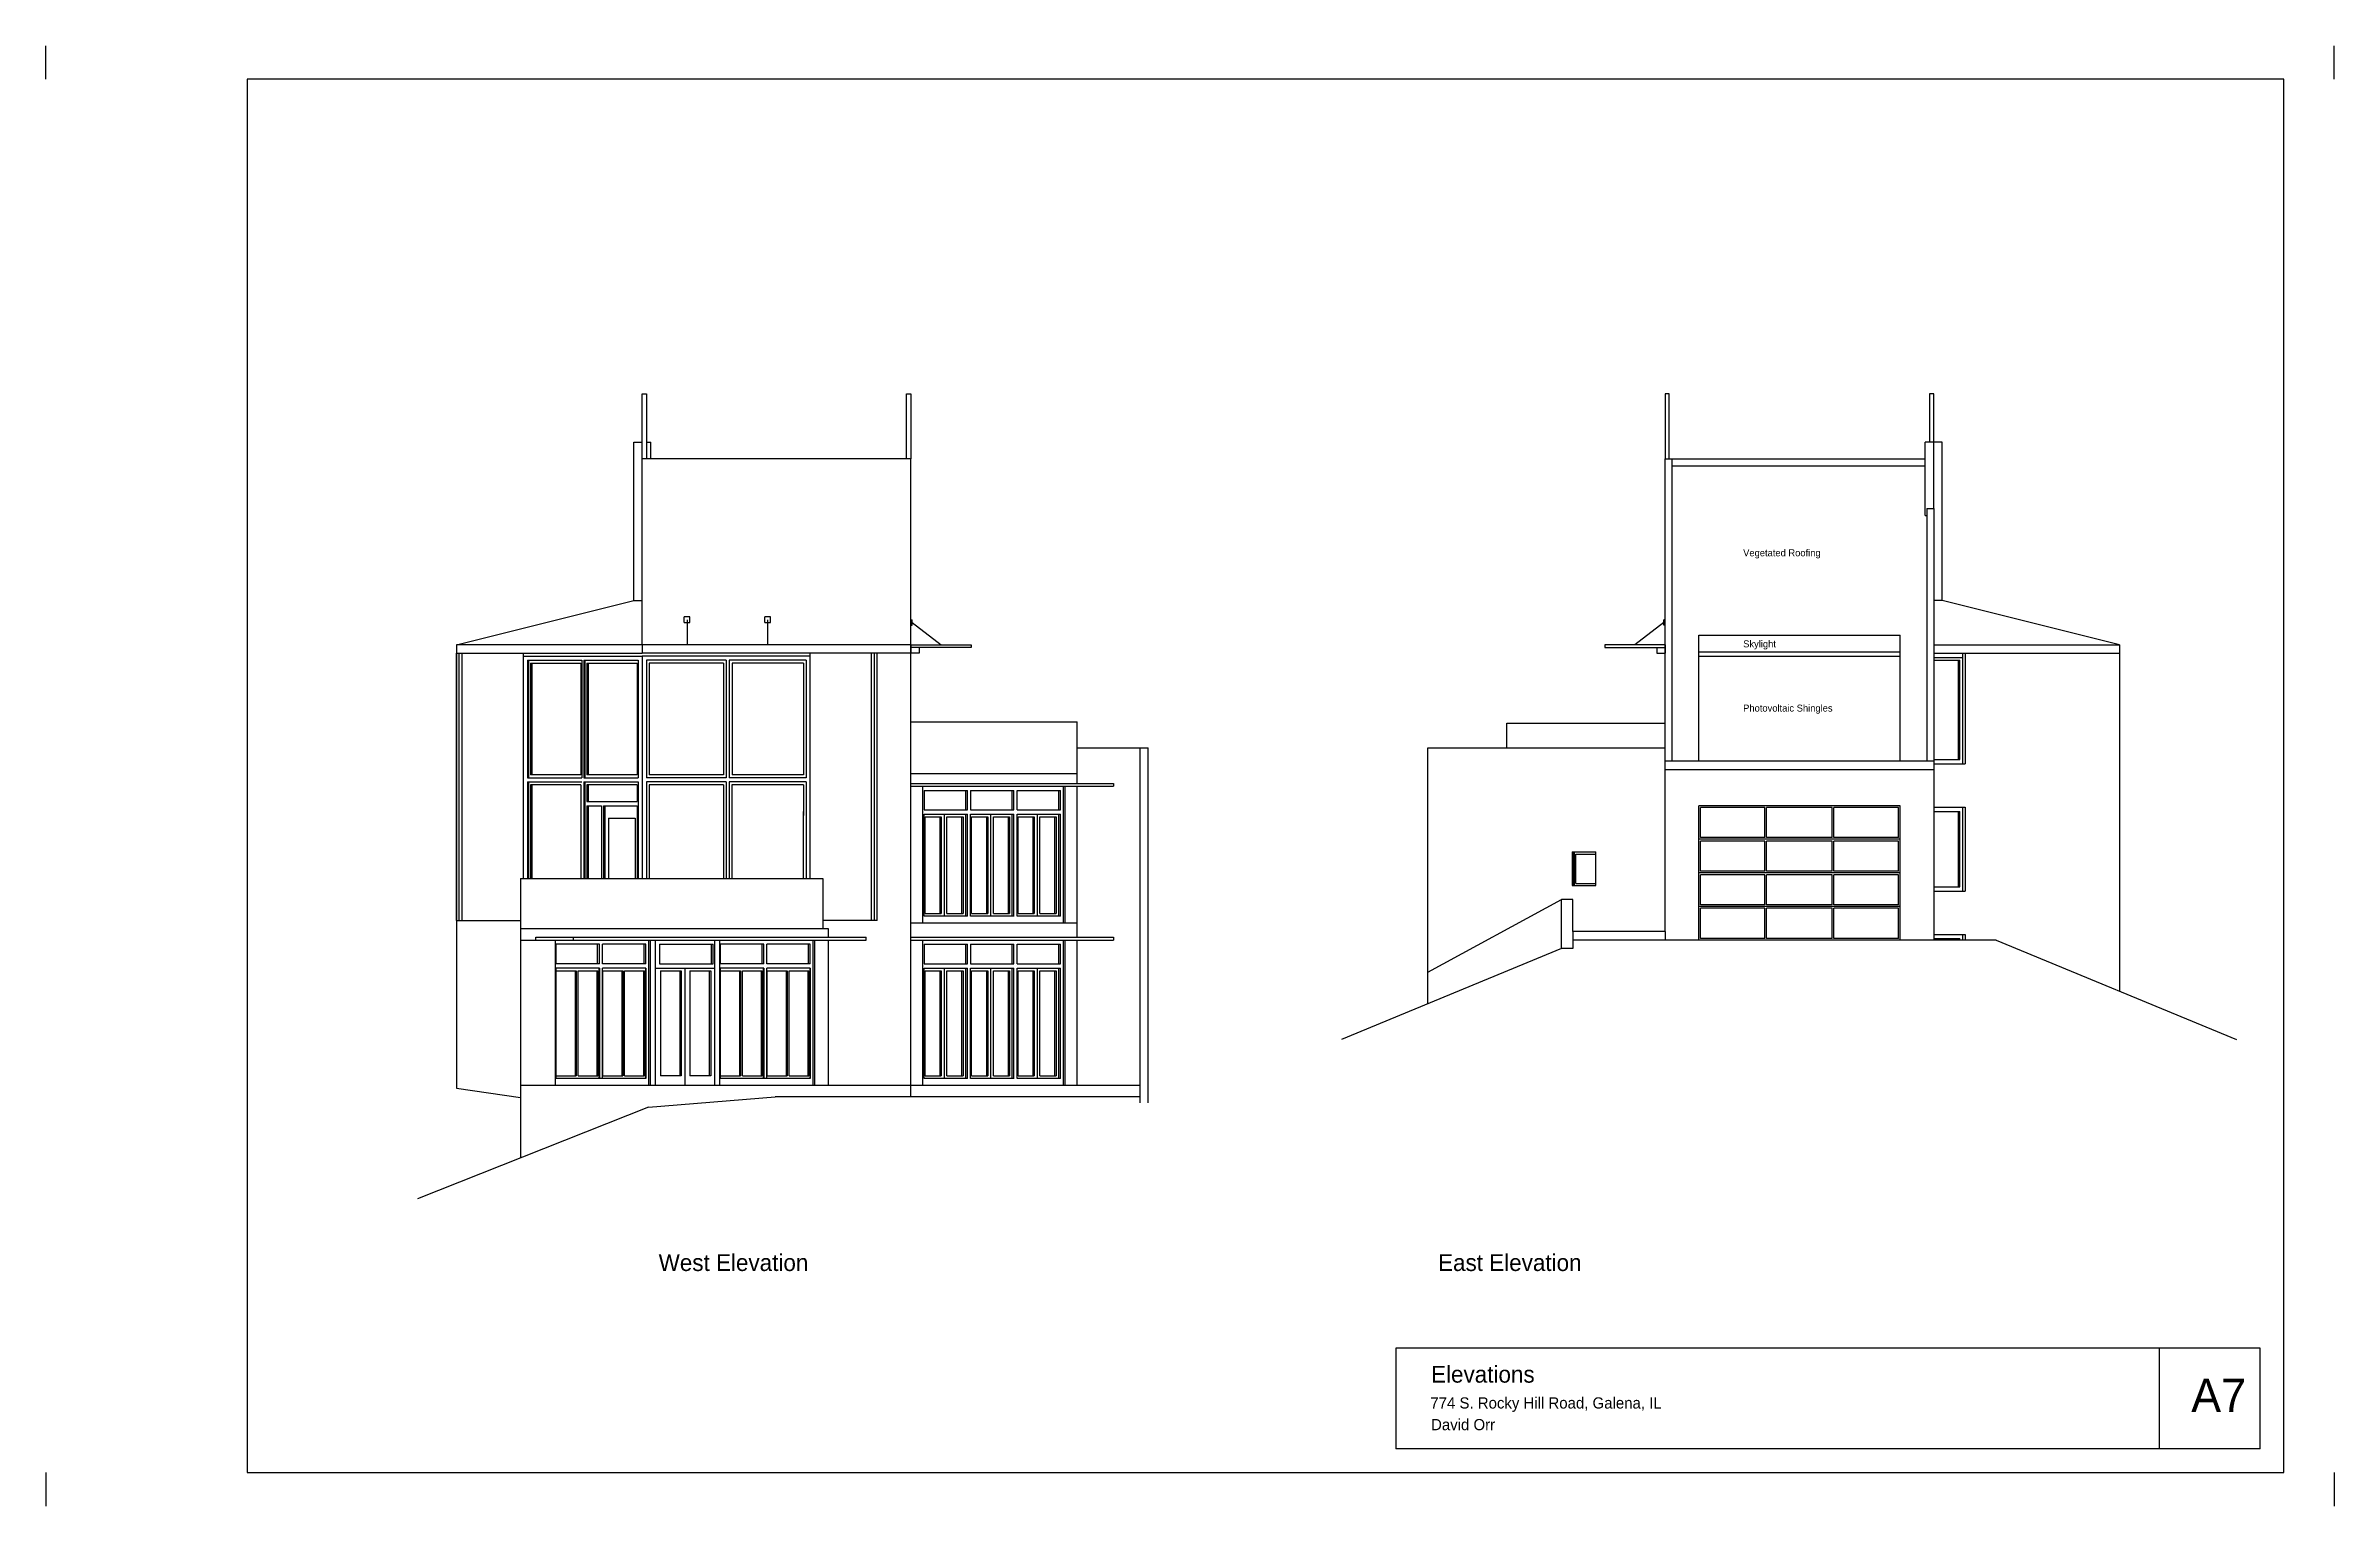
# Model space of a CAD drawing. Header units: inches. Extents: x -9330 to -3694, y -1744 to 4421.
# Drawn here: x -9330 to -7694, y 3377 to 4421 of the extents above; entities that cross this region are included whole.
import ezdxf

# ---------------------------------------------------------------- set-up
doc = ezdxf.new("R2010")
doc.units = ezdxf.units.IN
doc.header["$LTSCALE"] = 64
doc.header["$MEASUREMENT"] = 0
doc.layers.get('0').update_dxf_attribs({"color": 253})
for name, color, linetype in [('A-Elev-North', 7, 'Continuous'), ('A-Elev-South', 7, 'Continuous'), ('A-glazing', 252, 'Continuous'), ('A-walls', 7, 'Continuous'), ('border', 7, 'Continuous'), ('construction', 172, 'Continuous'), ('dimensions', 252, 'Continuous'), ('L-construction', 7, 'Continuous')]:
    doc.layers.add(name, color=color, linetype=linetype)

msp = doc.modelspace()

# ---------------------------------------------------------------- texts
at = {"layer": 'construction', "color": 7}
for s, height, p in [('West Elevation', 12, (-8891.9, 3544.7, -15993.3)), ('East Elevation', 12, (-8334.7, 3544.7, -15993.3)), ('Elevations', 12, (-8339.7, 3464.9, -15993.3)), ('774 S. Rocky Hill Road, Galena, IL', 8, (-8340.2, 3446.4, -15993.3)), ('A7', 24, (-7796.3, 3443.8, -15993.3)), ('David Orr', 8, (-8339.7, 3430.9, -15993.3))]:
    msp.add_text(s, height=height, dxfattribs=at).set_placement(p)
at = {"layer": 'dimensions', "color": 253}
for s, p in [('Vegetated Roofing', (-8116.6, 4055.6, -5147.6)), ('Skylight', (-8116.6, 3990.5, -5147.6)), ('Photovoltaic Shingles', (-8116.6, 3944.6, -5147.6))]:
    msp.add_text(s, height=5, dxfattribs=at).set_placement(p)

# ---------------------------------------------------------------- linework, layer by layer
for p, q in [((-7747, 3489.5), (-8364.8, 3489.5)), ((-8364.8, 3489.5), (-8364.8, 3417.5)), ((-7819, 3417.5), (-7819, 3489.5)), ((-7747, 3417.5), (-7747, 3489.5)), ((-7747, 3417.5), (-8364.8, 3417.5))]:
    msp.add_line(p, q)
at = {"layer": 'A-Elev-North', "color": 252}
for p, q in [((-8903.6, 4125.3, -29991.4), (-8903.6, 4171.8, -29991.4)), ((-8900.6, 4171.8, -29991.4), (-8900.6, 4125.3, -29991.4)), ((-8714.6, 4125.3, -10284.3), (-8714.6, 4171.8, -10284.3)), ((-8711.6, 4171.8, -10284.3), (-8711.6, 4125.3, -10284.3)), ((-8172.4, 4171.8, 21810.2), (-8172.4, 4125.3, 21810.2)), ((-8169.4, 4125.3, 21810.2), (-8169.4, 4171.8, 21810.2)), ((-7983.4, 4171.8, 2103.2), (-7983.4, 4137.3, 2103.2)), ((-7980.4, 4125.3, 2103.2), (-7980.4, 4171.8, 2103.2)), ((-9036.4, 3986.3, -20331.6), (-8903.6, 3986.3, -20331.6)), ((-8988.5, 3825.3, -9485.9), (-8988.5, 3986.3, -3569.8)), ((-8898.7, 3979.3, -28373.5), (-8898.7, 3899.3, -39159.9)), ((-8845.6, 3979.3, -21212.5), (-8898.7, 3979.3, -28373.5)), ((-8845.6, 3979.3, -44786.9), (-8845.6, 3899.3, -55573.3)), ((-8839.4, 3979.3, -20593.3), (-8839.4, 3899.3, -31379.7)), ((-8788.4, 3979.3, -13504), (-8839.4, 3979.3, -20380.3)), ((-8788.4, 3979.3, -13717), (-8788.4, 3899.3, -24503.4)), ((-8739.7, 3795.3, -9640.5), (-8739.7, 3986.3, -9640.5)), ((-8737.7, 3795.3, -9640.5), (-8737.7, 3986.3, -9640.5)), ((-8592.8, 3893.3, 43650.7), (-8592.8, 3918.8, 62657.4)), ((-8898.7, 3892.3, -40103.7), (-8898.7, 3825.3, -49137.3)), ((-8788.4, 3892.3, -25447.2), (-8788.4, 3870.3, -28412.1)), ((-8703.1, 3793.3, -20727.7), (-8703.1, 3891.3, 52317.7)), ((-8602.5, 3793.3, -20727.7), (-8602.5, 3891.3, 52317.7)), ((-8601.3, 3793.3, -20727.7), (-8601.3, 3891.3, 52317.7)), ((-8592.8, 3783.3, -38339), (-8592.8, 3891.3, 42160)), ((-8990.7, 3825.3, -9485.8), (-8990.7, 3625.4, 4961.7)), ((-8703.1, 3677.3, -85676.5), (-8703.1, 3781.3, -8159)), ((-8602.5, 3677.3, -85676.5), (-8602.5, 3781.3, -8158.9)), ((-8601.3, 3677.3, -85676.5), (-8601.3, 3781.3, -8158.9)), ((-8592.8, 3677.3, -103084), (-8592.8, 3781.3, -25566.5))]:
    msp.add_line(p, q, dxfattribs=at)
at = {"layer": 'A-Elev-North', "color": 254}
for p, q in [((-8172.4, 4125.3, 21810.2), (-7986.4, 4125.3, 14717.6)), ((-8843.6, 3981.3, -20790.7), (-8843.6, 3897.3, -23935.9)), ((-8843.6, 3894.3, -24048.3), (-8843.6, 3825.3, -26631.9))]:
    msp.add_line(p, q, dxfattribs=at)
at = {"layer": 'A-Elev-North', "color": 251}
for p, q in [((-8167.4, 4120.3, 21619.5), (-7986.4, 4120.3, 14717.6)), ((-9034.4, 3795.3, -19629.5), (-9034.4, 3986.3, 257.4)), ((-9032.4, 3795.3, -19629.5), (-9032.4, 3986.3, 257.4)), ((-8985.6, 3981.3, -3549.4), (-8985.6, 3897.3, -6694.7)), ((-8985.6, 3981.3, -4018.6), (-8946.8, 3981.3, -4018.6)), ((-8984.9, 3981.3, -3549.4), (-8984.9, 3897.3, -6694.6)), ((-8983.5, 3979.3, -3622.4), (-8983.5, 3899.3, -34150.8)), ((-8983.5, 3979.3, -3622.5), (-8947.5, 3979.3, -3622.5)), ((-8982.5, 3979.3, -3622.4), (-8982.5, 3899.3, -34150.8)), ((-8947.5, 3979.3, -3527.1), (-8947.5, 3899.3, -34055.5)), ((-8946.8, 3981.3, -3549.4), (-8946.8, 3897.3, -6694.7)), ((-8945.4, 3981.3, -3644.7), (-8945.4, 3897.3, -6790)), ((-8945.4, 3981.3, -4018.6), (-8906.5, 3981.3, -4018.6)), ((-8944.7, 3981.3, -3644.7), (-8944.7, 3897.3, -6789.9)), ((-8943.2, 3979.3, -3717.7), (-8943.2, 3899.3, -34246.1)), ((-8943.2, 3979.3, -3622.5), (-8907.3, 3979.3, -3622.5)), ((-8942.2, 3979.3, -3717.7), (-8942.2, 3899.3, -34246.1)), ((-8907.3, 3979.3, -3717.1), (-8907.3, 3899.3, -34245.5)), ((-8906.5, 3981.3, -3644.7), (-8906.5, 3897.3, -6789.9)), ((-8985.6, 3897.3, -6789.9), (-8946.8, 3897.3, -6789.9)), ((-8985.6, 3894.3, -6807), (-8985.6, 3825.3, -9390.6)), ((-8985.6, 3894.3, 1359.8), (-8946.8, 3894.3, 1359.8)), ((-8984.9, 3894.3, -6807), (-8984.9, 3825.3, -9390.5)), ((-8947.5, 3899.3, -31731.7), (-8983.5, 3899.3, -31731.7)), ((-8945.4, 3897.3, -6789.9), (-8906.5, 3897.3, -6789.9)), ((-8945.4, 3894.3, -6902.3), (-8945.4, 3825.3, -9485.9)), ((-8945.4, 3894.3, 1359.8), (-8906.5, 3894.3, 1359.8)), ((-8944.7, 3894.3, -6902.2), (-8944.7, 3825.3, -9485.8)), ((-8907.3, 3899.3, -31731.7), (-8943.2, 3899.3, -31731.7)), ((-8906.5, 3894.3, -6902.3), (-8906.5, 3825.3, -9485.9)), ((-8947.5, 3892.3, -40103.7), (-8983.5, 3892.3, -40103.7)), ((-8983.5, 3892.3, -6786.3), (-8983.5, 3825.3, -9295.8)), ((-8982.5, 3892.3, -6786.3), (-8982.5, 3825.3, -9295.8)), ((-8947.5, 3892.3, -6785.8), (-8947.5, 3825.3, -9295.3)), ((-8943.2, 3892.3, -42730.4), (-8943.2, 3880.3, -7575.6)), ((-8907.3, 3892.3, -40103.7), (-8943.2, 3892.3, -40103.7)), ((-8943.2, 3880.3, 1359.8), (-8907.3, 3880.3, 1359.8)), ((-8942.2, 3892.3, -42730.4), (-8942.2, 3880.3, -7575.6)), ((-8907.3, 3892.3, -42729.9), (-8907.3, 3880.3, -7575)), ((-8672.3, 3874.3, 58012.8), (-8672.3, 3888.3, 61322.5)), ((-8639.1, 3874.3, 9327), (-8639.1, 3888.3, 12636.7)), ((-8605.9, 3874.3, 24660.5), (-8605.9, 3888.3, 27970.2)), ((-8943.2, 3877.3, -7688), (-8932.7, 3877.3, -7688)), ((-8943.2, 3877.3, -7688), (-8943.2, 3825.3, -9485.8)), ((-8942.2, 3877.3, -7688), (-8942.2, 3825.3, -9485.8)), ((-8932.7, 3877.3, -7688), (-8932.7, 3825.3, -9485.8)), ((-8931.3, 3877.3, -16639.9), (-8931.3, 3825.3, -18437.8)), ((-8931.3, 3877.3, -7687.4), (-8907.3, 3877.3, -7687.4)), ((-8930.3, 3877.3, -25480.1), (-8930.3, 3825.3, -27278)), ((-8927.8, 3868.3, -16527.6), (-8908.8, 3868.3, -16527.6)), ((-8927.8, 3868.3, -25667.4), (-8927.8, 3825.3, -27278)), ((-8908.8, 3868.3, -16527.6), (-8908.8, 3825.3, -18138.2)), ((-8907.3, 3877.3, -7687.4), (-8907.3, 3825.3, -9485.3)), ((-8672.3, 3798.3, 115132.4), (-8672.3, 3871.3, 129336.1)), ((-8639.1, 3798.3, 66446.6), (-8639.1, 3871.3, 80650.3)), ((-8605.8, 3798.3, 66446.6), (-8605.8, 3871.3, 80650.3)), ((-8935.5, 3764.3, -17592.5), (-8935.5, 3778.3, -14282.8)), ((-8902.2, 3764.3, 33550.3), (-8902.2, 3778.3, 36859.9)), ((-8854.1, 3764.3, -17643.2), (-8854.1, 3778.3, -14333.6)), ((-8818, 3764.3, -21715.3), (-8818, 3778.3, -18405.7)), ((-8784.7, 3764.3, 29427.5), (-8784.7, 3778.3, 32737.1)), ((-8672.3, 3764.3, -2463.8), (-8672.3, 3778.3, 845.9)), ((-8639.1, 3764.3, -51149.6), (-8639.1, 3778.3, -47839.9)), ((-8605.9, 3764.3, -35816.1), (-8605.9, 3778.3, -32506.5)), ((-8672.3, 3682.3, 50183.6), (-8672.3, 3761.3, 68859.4)), ((-8639.1, 3682.3, 1497.8), (-8639.1, 3761.3, 20173.6)), ((-8605.8, 3682.3, 1497.8), (-8605.8, 3761.3, 20173.6))]:
    msp.add_line(p, q, dxfattribs=at)
at = {"layer": 'A-Elev-North', "color": 253}
for p, q in [((-9036.4, 3795.3, -19629.5), (-9036.4, 3986.3, 257.4)), ((-8711.6, 3986.3, -31649.4), (-8903.6, 3986.3, -20331.6)), ((-8843.6, 3981.3, -21229.4), (-8900.7, 3981.3, -28529.5)), ((-8900.7, 3981.3, -3644.7), (-8900.7, 3897.3, -6789.9)), ((-8841.5, 3981.3, -20498), (-8841.5, 3897.3, -23643.2)), ((-8786.4, 3981.3, -13916.5), (-8841.5, 3981.3, -20967.2)), ((-8786.4, 3981.3, -13447.3), (-8786.4, 3897.3, -16592.6)), ((-8783.6, 3825.3, -19383.8), (-8783.6, 3986.3, -13467.7)), ((-8735.7, 3795.3, -9640.5), (-8735.7, 3986.3, -9640.5)), ((-8843.6, 3897.3, -24303.2), (-8900.7, 3897.3, -32000.2)), ((-8843.6, 3894.3, -24415.5), (-8900.7, 3894.3, -32112.6)), ((-8900.7, 3894.3, -6902.3), (-8900.7, 3825.3, -9485.9)), ((-8845.6, 3899.3, -24570.7), (-8898.7, 3899.3, -31731.7)), ((-8786.4, 3897.3, -16592.6), (-8841.5, 3897.3, -24026.7)), ((-8786.4, 3894.3, -16704.9), (-8841.5, 3894.3, -24139)), ((-8841.5, 3894.3, -23755.6), (-8841.5, 3825.3, -26339.1)), ((-8788.4, 3899.3, -16862.2), (-8839.4, 3899.3, -23738.6)), ((-8786.4, 3894.3, -16704.9), (-8786.4, 3825.3, -19288.5)), ((-8845.6, 3892.3, -24685.3), (-8898.7, 3892.3, -31848.3)), ((-8845.6, 3892.3, -23776.2), (-8845.6, 3825.3, -26285.7)), ((-8788.4, 3892.3, -16974.6), (-8839.5, 3892.3, -23869.3)), ((-8839.5, 3892.3, -23559.9), (-8839.5, 3825.3, -26069.5)), ((-8788.6, 3873.3, -17395.9), (-8788.6, 3825.3, -19193.7))]:
    msp.add_line(p, q, dxfattribs=at)
at = {"layer": 'A-Elev-North', "color": 7}
for p, q in [((-8711.6, 3937.3, -1876.6), (-8592.8, 3937.3, 452.9)), ((-8592.8, 3918.8, -66634.1), (-8592.8, 3937.3, -20137.4)), ((-8592.8, 3918.8, -36414.1), (-8541.9, 3918.8, -2045.2))]:
    msp.add_line(p, q, dxfattribs=at)
at = {"layer": 'A-Elev-South', "color": 252}
for p, q in [((-8909.6, 4024, -171469.4), (-8909.6, 4137.3, 11288.3)), ((-8909.6, 4137.3, 11288.3), (-8903.6, 4137.3, 11288.3)), ((-8900.6, 4137.3, 11288.3), (-8897.6, 4137.3, 11288.3)), ((-8897.6, 4125.3, -29762.8), (-8897.6, 4137.3, -10403.1)), ((-8167.4, 3909.3, -6676.9), (-8167.4, 4125.3, 21810.2)), ((-7974.4, 4137.3, 43382.8), (-7986.4, 4137.3, 43382.8)), ((-7986.4, 4084.8, -63007.2), (-7986.4, 4137.3, 21691.4)), ((-7980.4, 4089.8, -46610.5), (-7980.4, 4137.3, 18875.6)), ((-7974.4, 4024, -4233.7), (-7974.4, 4137.3, 21691.4)), ((-7985.4, 4089.8, 1354.9), (-7985.4, 3909.3, -2449.6)), ((-9036.5, 3992.3, -16543.9), (-8909.6, 4024, -16543.9)), ((-8873.6, 4008.3, -12397.3), (-8873.6, 4012.3, -12397.3)), ((-8869.6, 4012.3, -12397.3), (-8873.6, 4012.3, -12397.3)), ((-8873.6, 4008.3, -12397.3), (-8869.6, 4008.3, -12397.3)), ((-8869.6, 4008.3, -12397.3), (-8869.6, 4012.3, -12397.3)), ((-8812, 4012.3, -16958.5), (-8816, 4012.3, -16958.5)), ((-8816, 4008.3, -16958.5), (-8816, 4012.3, -16958.5)), ((-8816, 4008.3, -16958.5), (-8812, 4008.3, -16958.5)), ((-8812, 4008.3, -16958.5), (-8812, 4012.3, -16958.5)), ((-8711.6, 4010.3, -0.1), (-8710.6, 4010.3, -0.1)), ((-8710.6, 4006.3, -0.1), (-8710.6, 4010.3, 0)), ((-8710.6, 4008.3, -0.1), (-8690, 3992.3, 0)), ((-8173.4, 4008.3, -0.1), (-8194, 3992.3, 0)), ((-8173.4, 4006.3, -0.1), (-8173.4, 4010.3, 0)), ((-8172.4, 4010.3, -0.1), (-8173.4, 4010.3, -0.1)), ((-7847.5, 3992.3, -16543.9), (-7974.4, 4024, -16543.9)), ((-8711.6, 3992.3, -16543.9), (-9036.5, 3992.3, -16543.9)), ((-9036.5, 3992.3, -16543.9), (-9036.5, 3675.3, -16543.9)), ((-8711.6, 4006.3, -0.1), (-8710.6, 4006.3, -0.1)), ((-8711.6, 3992.3, 0), (-8711.6, 3986.3, 0)), ((-8711.6, 3992.3, 0), (-8668.4, 3992.3, 0)), ((-8668.4, 3992.3, 0), (-8668.4, 3990.3, 0)), ((-8215.5, 3992.3, 0), (-8215.5, 3990.3, 0)), ((-8172.4, 3992.3, 0), (-8215.5, 3992.3, 0)), ((-8172.4, 4006.3, -0.1), (-8173.4, 4006.3, -0.1)), ((-8172.4, 3992.3, 0), (-8172.4, 3986.3, 0)), ((-7980.4, 3992.3, -16543.9), (-7847.5, 3992.3, -16543.9)), ((-7847.5, 3992.3, -16543.9), (-7847.5, 3744.7, -16543.9)), ((-8705.6, 3990.3, 0), (-8711.6, 3990.3, 0)), ((-8705.6, 3986.3, 0), (-8711.6, 3986.3, 0)), ((-8705.6, 3990.3, 0), (-8705.6, 3986.3, 0)), ((-8668.4, 3990.3, 0), (-8705.6, 3990.3, 0)), ((-8215.5, 3990.3, 0), (-8178.4, 3990.3, 0)), ((-8178.4, 3990.3, 0), (-8178.4, 3986.3, 0)), ((-8178.4, 3990.3, 0), (-8172.4, 3990.3, 0)), ((-8178.4, 3986.3, 0), (-8172.4, 3986.3, 0)), ((-8148.4, 3987.3, -5147.6), (-8004.4, 3987.3, -5147.6)), ((-8148.4, 3984.3, -5147.6), (-8004.4, 3984.3, -5147.6)), ((-7980.4, 3986.3, -16399.5), (-7847.5, 3986.3, -16399.5)), ((-7980.4, 3983.3, -16310.7), (-7959.5, 3983.3, -16310.7)), ((-7980.4, 3981.3, -16378.6), (-7961.6, 3981.3, -12822)), ((-7962.6, 3910.3, -7839.7), (-7962.6, 3981.3, -7699.4)), ((-7961.6, 3910.3, -7839.7), (-7961.6, 3981.3, -7699.4)), ((-7959.5, 3907.3, -11429.2), (-7959.5, 3986.3, -15268)), ((-7957.8, 3986.3, -16399.5), (-7957.8, 3907.3, -15009.5)), ((-8285.6, 3936.3, -2045.3), (-8172.4, 3936.3, -7491)), ((-8285.6, 3918.8, 3102.3), (-8285.6, 3936.3, -2045.3)), ((-8342.1, 3918.8, -2045.2), (-8172.4, 3918.8, -2045.2)), ((-8342.1, 3735.6, -5162.1), (-8342.1, 3918.8, -2045.2)), ((-7980.4, 3910.3, -16543.9), (-7961.6, 3910.3, -12987.3)), ((-8172.4, 3903.3, -19135.7), (-7980.4, 3903.3, -19135.7)), ((-7980.4, 3907.3, -16543.9), (-7957.8, 3907.3, -16543.9)), ((-8687.9, 3871.3, 153679), (-8687.9, 3798.3, 158151.1)), ((-8654.6, 3871.3, 104993.2), (-8654.6, 3798.3, 109465.3)), ((-8621.4, 3871.3, 104993.2), (-8621.4, 3798.3, 109465.3)), ((-7980.4, 3876.3, -11396.3), (-7957.8, 3876.3, -11396.3)), ((-7980.4, 3873.3, -11396.3), (-7961.6, 3873.3, -11396.3)), ((-7962.6, 3819.3, -5147.6), (-7962.6, 3873.3, -7839.7)), ((-7961.6, 3819.3, -5147.6), (-7961.6, 3873.3, -7839.7)), ((-7959.5, 3816.3, -6892.5), (-7959.5, 3876.3, -9883.7)), ((-7957.8, 3876.3, -14449.8), (-7957.8, 3816.3, -13366.7)), ((-8238.9, 3844.3, -2530.9), (-8238.9, 3820.3, -2530.9)), ((-8238.9, 3844.3, -2530.9), (-8221.9, 3844.3, -2530.9)), ((-8221.9, 3820.3, 42.9), (-8221.9, 3844.3, 42.9)), ((-8774.6, 3825.3, -19702.2), (-8774.6, 3789.3, -318.5)), ((-8238.9, 3820.3, -2530.9), (-8221.9, 3820.3, -2530.9)), ((-7980.4, 3819.3, -8704.2), (-7961.6, 3819.3, -8704.2)), ((-7980.4, 3816.3, -8704.2), (-7957.8, 3816.3, -8704.2)), ((-8671.1, 3798.3, 64998.3), (-8702.2, 3798.3, 64764.2)), ((-8637.8, 3798.3, 66446.6), (-8668.9, 3798.3, 64998.3)), ((-8604.6, 3798.3, 16312.5), (-8635.7, 3798.3, 80898.8)), ((-9036.4, 3795.3, -19629.5), (-8990.7, 3795.3, -18502.3)), ((-8965.7, 3677.3, 0), (-8965.7, 3781.3, -12024.4)), ((-8770.5, 3783.3, 0), (-8770.5, 3789.3, 0)), ((-8770.5, 3677.3, 0), (-8770.5, 3781.3, 0)), ((-8743.5, 3781.3, 0), (-8743.5, 3783.3, 0)), ((-8566.8, 3783.3, -22726.5), (-8566.8, 3781.3, -30885.4)), ((-7980.4, 3785.3, -8704.2), (-7957.8, 3785.3, -8704.2)), ((-7980.4, 3782.3, -8704.2), (-7961.6, 3782.3, -5147.6)), ((-7962.6, 3781.3, -252.9), (-7962.6, 3782.3)), ((-7961.6, 3781.3, -252.9), (-7961.6, 3782.3)), ((-7959.5, 3781.3, -5147.6), (-7959.5, 3785.3, -5347)), ((-7957.8, 3785.3, -12807.1), (-7957.8, 3781.3, -12734.9)), ((-8965.1, 3759.3, -1561.6), (-8950.9, 3759.3, -1561.6)), ((-8951.6, 3759.3, -96099.3), (-8951.6, 3684.3, -96099.3)), ((-8950.9, 3759.3, -1561.6), (-8950.9, 3684.3, -1561.6)), ((-8950.9, 3759.3, -1561.6), (-8950.9, 3684.3, -1561.6)), ((-8949.4, 3684.3, -15513.5), (-8949.4, 3759.3, -15513.5)), ((-8949.4, 3759.3, 80617.1), (-8935.3, 3759.3, 80617.1)), ((-8936, 3759.3, -13920.5), (-8936, 3684.3, -13920.5)), ((-8935.3, 3759.3, 80617.1), (-8935.3, 3684.3, 80617.1)), ((-8934.6, 3761.3, -15513.5), (-8934.6, 3682.3, -15513.5)), ((-8934.2, 3761.3, -15475.6), (-8934.2, 3682.3, -15475.6)), ((-8931.7, 3759.3, 110300.5), (-8917.6, 3759.3, 110300.5)), ((-8931.7, 3684.3, 110300.5), (-8931.7, 3759.3, 110300.5)), ((-8918.3, 3759.3, -90758.8), (-8918.3, 3684.3, -90758.8)), ((-8917.6, 3759.3, 3778.9), (-8917.6, 3684.3, 3778.9)), ((-8917.6, 3759.3, 3778.9), (-8917.6, 3684.3, 3778.9)), ((-8916.2, 3684.3, -10172.9), (-8916.2, 3759.3, -10172.9)), ((-8916.2, 3759.3, 85957.6), (-8902.1, 3759.3, 85957.6)), ((-8902.8, 3759.3, -8580), (-8902.8, 3684.3, -8580)), ((-8902.1, 3759.3, 85957.6), (-8902.1, 3684.3, 85957.6)), ((-8901.3, 3761.3, -10172.9), (-8901.3, 3682.3, -10172.9)), ((-8901, 3761.3, -10135), (-8901, 3682.3, -10135)), ((-8890.6, 3759.3, 14675.3), (-8875.7, 3759.3, 14675.3)), ((-8890.6, 3759.3, 10971.8), (-8890.6, 3684.3, 10971.8)), ((-8876.7, 3759.3, 151295.2), (-8876.7, 3684.3, 151295.2)), ((-8875.7, 3759.3, 14675.3), (-8875.7, 3684.3, 14675.3)), ((-8869.7, 3759.3, 14675.3), (-8854.7, 3759.3, 14675.3)), ((-8869.7, 3759.3, 14675.3), (-8869.7, 3684.3, 14675.3)), ((-8855.7, 3759.3, 151295.2), (-8855.7, 3684.3, 151295.2)), ((-8854.7, 3759.3, 25654.1), (-8854.7, 3684.3, 25654.1)), ((-8847.6, 3759.3, -5684.5), (-8833.4, 3759.3, -5684.5)), ((-8834.1, 3759.3, -100222.1), (-8834.1, 3684.3, -100222.1)), ((-8833.4, 3759.3, -5684.5), (-8833.4, 3684.3, -5684.5)), ((-8833.4, 3759.3, -5684.5), (-8833.4, 3684.3, -5684.5)), ((-8832, 3684.3, -19636.3), (-8832, 3759.3, -19636.3)), ((-8832, 3759.3, 76494.3), (-8817.9, 3759.3, 76494.3)), ((-8818.5, 3759.3, -18043.4), (-8818.5, 3684.3, -18043.4)), ((-8817.9, 3759.3, 76494.3), (-8817.9, 3684.3, 76494.3)), ((-8817.1, 3761.3, -19636.3), (-8817.1, 3682.3, -19636.3)), ((-8816.7, 3761.3, -19598.4), (-8816.7, 3682.3, -19598.4)), ((-8814.3, 3759.3, 106177.7), (-8800.1, 3759.3, 106177.7)), ((-8814.3, 3684.3, 106177.7), (-8814.3, 3759.3, 106177.7)), ((-8800.8, 3759.3, -94881.6), (-8800.8, 3684.3, -94881.6)), ((-8800.1, 3759.3, -343.9), (-8800.1, 3684.3, -343.9)), ((-8800.1, 3759.3, -343.9), (-8800.1, 3684.3, -343.9)), ((-8798.7, 3684.3, -14295.8), (-8798.7, 3759.3, -14295.8)), ((-8798.7, 3759.3, 81834.8), (-8784.6, 3759.3, 81834.8)), ((-8785.3, 3759.3, -12702.9), (-8785.3, 3684.3, -12702.9)), ((-8784.6, 3759.3, 81834.8), (-8784.6, 3684.3, 81834.8)), ((-8783.8, 3761.3, -14295.8), (-8783.8, 3682.3, -14295.8)), ((-8783.5, 3761.3, -14257.9), (-8783.5, 3682.3, -14257.9)), ((-8687.9, 3761.3, 93202.3), (-8687.9, 3682.3, 93202.3)), ((-8654.6, 3761.3, 44516.5), (-8654.6, 3682.3, 44516.5)), ((-8621.4, 3761.3, 44516.5), (-8621.4, 3682.3, 44516.5)), ((-8965, 3684.3, 104960), (-8950.9, 3684.3, 104960)), ((-8949.4, 3684.3, 80617.1), (-8935.3, 3684.3, 80617.1)), ((-8931.7, 3684.3, 110300.5), (-8917.6, 3684.3, 110300.5)), ((-8916.2, 3684.3, 85957.6), (-8902.1, 3684.3, 85957.6)), ((-8847.5, 3684.3, 100837.2), (-8833.4, 3684.3, 100837.2)), ((-8832, 3684.3, 76494.3), (-8817.9, 3684.3, 76494.3)), ((-8814.3, 3684.3, 106177.7), (-8800.1, 3684.3, 106177.7)), ((-8798.7, 3684.3, 81834.8), (-8784.6, 3684.3, 81834.8)), ((-8671.1, 3682.3, 49.5), (-8702.2, 3682.3, -184.6)), ((-8637.8, 3682.3, 1497.8), (-8668.9, 3682.3, 49.5)), ((-8604.6, 3682.3, -48636.3), (-8635.7, 3682.3, 15950))]:
    msp.add_line(p, q, dxfattribs=at)
at = {"layer": 'A-Elev-South', "color": 7}
for p, q in [((-8903.6, 4024, -20331.6), (-8903.6, 4125.3, -15244.6)), ((-8903.6, 3992.3, -13330.3), (-8903.6, 4124.8, -10295.1)), ((-8711.6, 3669.3, -20727.7), (-8711.6, 4125.3, -10284.3)), ((-8903.6, 3984.3, -13330.3), (-8903.6, 3825.3, -13330.3)), ((-8541.9, 3665, -10649.8), (-8541.9, 3918.8, -12340.4)), ((-8172.4, 3787.3, -9715.7), (-8172.4, 3909.3, -5515.1)), ((-7980.4, 3909.3, -2449.6), (-7980.4, 3781.3, -5147.6)), ((-8238.4, 3781.3, -579.4), (-8238.4, 3775.3, -579.4))]:
    msp.add_line(p, q, dxfattribs=at)
at = {"layer": 'A-Elev-South'}
for p, q in [((-8711.6, 4125.3, 21810.2), (-8903.6, 4125.3, 21810.2)), ((-8238.4, 3810.3, 0), (-8246.4, 3810.3, 0)), ((-8246.4, 3775.3, -5147.6), (-8246.4, 3810.3, -5147.6)), ((-8238.4, 3787.3, -5147.6), (-8238.4, 3810.3, -5147.6)), ((-8770.5, 3789.3, 0), (-8990.7, 3789.3, 0)), ((-8172.4, 3787.3, -5147.6), (-8238.4, 3787.3, -5147.6)), ((-7935.7, 3781.3, -5147.6), (-8238.4, 3781.3, -5147.6)), ((-7935.7, 3781.3, -5147.6), (-7764, 3710.1, -5147.6)), ((-8246.4, 3775.3, -579.4), (-8403.7, 3710.1, -579.4)), ((-8238.4, 3775.3, -579.4), (-8246.4, 3775.3, -579.4)), ((-8899.2, 3661.9, 838.8), (-8808.5, 3669.3, 0)), ((-8547.6, 3669.3, 0), (-8808.5, 3669.3, 0)), ((-8899.2, 3661.9, 838.8), (-9064.2, 3596.2, 8272.4))]:
    msp.add_line(p, q, dxfattribs=at)
at = {"layer": 'A-Elev-South', "color": 253}
for p, q in [((-8172.4, 3909.3, -6676.9), (-8172.4, 4125.3, 21810.2)), ((-7986.4, 4084.8, 1249.5), (-7985.4, 4084.8, 1249.5)), ((-7985.4, 4089.8, 1354.9), (-7980.4, 4089.8, 1354.9)), ((-7980.4, 4089.8, 1354.9), (-7980.4, 3909.3, -2449.6)), ((-8871.6, 4010.3, -12397.3), (-8871.6, 3992.3, -12397.3)), ((-8814, 4010.3, -16958.5), (-8814, 3992.3, -16958.5)), ((-8148.4, 3999.3, -5147.6), (-8004.4, 3999.3, -5147.6)), ((-8148.4, 3984.3, -5147.6), (-8148.4, 3999.3, -5147.6)), ((-8004.4, 3984.3, -5147.6), (-8004.4, 3999.3, -5147.6)), ((-8988.5, 3984.3, -3643.3), (-8903.6, 3984.3, -3643.3)), ((-8783.6, 3984.3, -13541.2), (-8903.6, 3984.3, -3643.3)), ((-8547.6, 3665, -10649.8), (-8547.6, 3918.8, -12340.4)), ((-8711.6, 3893.3, 35092.7), (-8566.8, 3893.3, 38331.8)), ((-8711.6, 3891.3, 26933.8), (-8566.8, 3891.3, 30172.9)), ((-8702.2, 3888.3, 57325.7), (-8702.2, 3874.3, 58012.8)), ((-8702.2, 3888.3, 66405.9), (-8671.1, 3888.3, 75810.1)), ((-8671.1, 3874.3, 58012.8), (-8671.1, 3888.3, 58032.9)), ((-8668.9, 3888.3, 75810.1), (-8637.9, 3888.3, 27124.3)), ((-8668.9, 3888.3, 66729.9), (-8668.9, 3874.3, 67417)), ((-8637.9, 3874.3, 9327), (-8637.9, 3888.3, 9347.1)), ((-8635.7, 3874.3, 9327), (-8635.7, 3888.3, 9347.1)), ((-8604.6, 3874.3, 24660.5), (-8604.6, 3888.3, 24680.6)), ((-8566.8, 3893.3, 38331.8), (-8566.8, 3891.3, 30172.9)), ((-8702.2, 3874.3, 48608.6), (-8671.1, 3874.3, 58012.8)), ((-8702.2, 3871.3, 38733), (-8671.1, 3871.3, 48137.2)), ((-8702.2, 3798.3, 55594.1), (-8702.2, 3871.3, 38733)), ((-8671.1, 3798.3, 64998.3), (-8671.1, 3871.3, 48137.2)), ((-8668.9, 3874.3, 58012.8), (-8637.9, 3874.3, 9327)), ((-8668.9, 3798.3, 64998.3), (-8668.9, 3871.3, 48137.2)), ((-8668.9, 3871.3, 48137.2), (-8637.9, 3871.3, -548.6)), ((-8637.9, 3798.3, 16312.5), (-8637.9, 3871.3, -548.6)), ((-8635.7, 3874.3, 9327), (-8604.6, 3874.3, 9327)), ((-8635.7, 3871.3, -548.6), (-8604.6, 3871.3, -548.6)), ((-8635.7, 3798.3, 16312.5), (-8635.7, 3871.3, -548.6)), ((-8604.6, 3798.3, 16312.5), (-8604.6, 3871.3, -548.6)), ((-8148.4, 3781.3, -5147.6), (-8148.4, 3877.3, -5147.6)), ((-8004.4, 3877.3, -5147.6), (-8148.4, 3877.3, -5147.6)), ((-8147.1, 3854.5, -5147.6), (-8147.1, 3876, -5147.6)), ((-8101, 3876, -5147.6), (-8147.1, 3876, -5147.6)), ((-8101, 3854.5, -5147.6), (-8101, 3876, -5147.6)), ((-8053, 3876, -5147.6), (-8099.8, 3876, -5147.6)), ((-8099.8, 3854.5, -5147.6), (-8099.8, 3876, -5147.6)), ((-8053, 3854.5, -5147.6), (-8053, 3876, -5147.6)), ((-8051.8, 3854.5, -5147.6), (-8051.8, 3876, -5147.6)), ((-8005.6, 3876, -5147.6), (-8051.8, 3876, -5147.6)), ((-8005.6, 3854.5, -5147.6), (-8005.6, 3876, -5147.6)), ((-8004.4, 3781.3, -5147.6), (-8004.4, 3877.3, -5147.6)), ((-8004.4, 3853.3, -5147.6), (-8148.4, 3853.3, -5147.6)), ((-8101, 3854.5, -5147.6), (-8147.1, 3854.5, -5147.6)), ((-8147.1, 3830.5, -5147.6), (-8147.1, 3852, -5147.6)), ((-8101, 3852, -5147.6), (-8147.1, 3852, -5147.6)), ((-8101, 3830.5, -5147.6), (-8101, 3852, -5147.6)), ((-8053, 3854.5, -5147.6), (-8099.8, 3854.5, -5147.6)), ((-8053, 3852, -5147.6), (-8099.8, 3852, -5147.6)), ((-8099.8, 3830.5, -5147.6), (-8099.8, 3852, -5147.6)), ((-8053, 3830.5, -5147.6), (-8053, 3852, -5147.6)), ((-8005.6, 3854.5, -5147.6), (-8051.8, 3854.5, -5147.6)), ((-8051.8, 3830.5, -5147.6), (-8051.8, 3852, -5147.6)), ((-8005.6, 3852, -5147.6), (-8051.8, 3852, -5147.6)), ((-8005.6, 3830.5, -5147.6), (-8005.6, 3852, -5147.6)), ((-8004.4, 3829.3, -5147.6), (-8148.4, 3829.3, -5147.6)), ((-8101, 3830.5, -5147.6), (-8147.1, 3830.5, -5147.6)), ((-8053, 3830.5, -5147.6), (-8099.8, 3830.5, -5147.6)), ((-8005.6, 3830.5, -5147.6), (-8051.8, 3830.5, -5147.6)), ((-8990.7, 3825.3, -9485.8), (-8774.6, 3825.3, -19702.2)), ((-8147.1, 3806.5, -5147.6), (-8147.1, 3828, -5147.6)), ((-8101, 3828, -5147.6), (-8147.1, 3828, -5147.6)), ((-8101, 3806.5, -5147.6), (-8101, 3828, -5147.6)), ((-8053, 3828, -5147.6), (-8099.8, 3828, -5147.6)), ((-8099.8, 3806.5, -5147.6), (-8099.8, 3828, -5147.6)), ((-8053, 3806.5, -5147.6), (-8053, 3828, -5147.6)), ((-8051.8, 3806.5, -5147.6), (-8051.8, 3828, -5147.6)), ((-8005.6, 3828, -5147.6), (-8051.8, 3828, -5147.6)), ((-8005.6, 3806.5, -5147.6), (-8005.6, 3828, -5147.6)), ((-8342.1, 3758.3, 771.3), (-8246.4, 3810.3, -3103.6)), ((-8004.4, 3805.3, -5147.6), (-8148.4, 3805.3, -5147.6)), ((-8101, 3806.5, -5147.6), (-8147.1, 3806.5, -5147.6)), ((-8101, 3804, -5147.6), (-8147.1, 3804, -5147.6)), ((-8147.1, 3782.5, -5147.6), (-8147.1, 3804, -5147.6)), ((-8101, 3782.5, -5147.6), (-8101, 3804, -5147.6)), ((-8053, 3806.5, -5147.6), (-8099.8, 3806.5, -5147.6)), ((-8099.8, 3782.5, -5147.6), (-8099.8, 3804, -5147.6)), ((-8053, 3804, -5147.6), (-8099.8, 3804, -5147.6)), ((-8053, 3782.5, -5147.6), (-8053, 3804, -5147.6)), ((-8005.6, 3806.5, -5147.6), (-8051.8, 3806.5, -5147.6)), ((-8005.6, 3804, -5147.6), (-8051.8, 3804, -5147.6)), ((-8051.8, 3782.5, -5147.6), (-8051.8, 3804, -5147.6)), ((-8005.6, 3782.5, -5147.6), (-8005.6, 3804, -5147.6)), ((-8990.7, 3781.3, -1652.7), (-8743.5, 3781.3, -1652.7)), ((-8979.7, 3783.3, -1652.7), (-8743.5, 3783.3, -1652.7)), ((-8898.8, 3677.3, 1217.6), (-8898.8, 3781.3, -3266.1)), ((-8897.7, 3677.3, -4122.9), (-8897.7, 3781.3, 0)), ((-8894.2, 3677.3, -4122.9), (-8894.2, 3781.3, 0)), ((-8851.7, 3677.3, -4122.9), (-8851.7, 3781.3, 0)), ((-8848.2, 3677.3, -4122.9), (-8848.2, 3781.3, 0)), ((-8781.4, 3677.3, -2905.2), (-8781.4, 3781.3, -7388.9)), ((-8780.2, 3677.3, -8245.8), (-8780.2, 3781.3, -20270.2)), ((-8735.7, 3795.3, -20590.3), (-8774.6, 3795.3, -19629.5)), ((-8592.8, 3793.3, -20564), (-8711.6, 3793.3, -20740.3)), ((-8238.4, 3787.3, -579.4), (-8238.4, 3781.3, -579.4)), ((-8172.4, 3787.3, -5147.6), (-8172.4, 3781.3, -5147.6)), ((-8101, 3782.5, -5147.6), (-8147.1, 3782.5, -5147.6)), ((-8053, 3782.5, -5147.6), (-8099.8, 3782.5, -5147.6)), ((-8005.6, 3782.5, -5147.6), (-8051.8, 3782.5, -5147.6)), ((-8934.2, 3778.3, -5223.9), (-8965.1, 3778.3, -1646.8)), ((-8965.1, 3764.3, -11529.8), (-8965.1, 3778.3, -13537.8)), ((-8934.2, 3764.3, -20993), (-8965.1, 3764.3, -17415.9)), ((-8934.2, 3764.3, -15106.9), (-8934.2, 3778.3, -17115)), ((-8901, 3778.3, 28761.7), (-8932.1, 3778.3, -9877.7)), ((-8932.1, 3764.3, -19760.7), (-8932.1, 3778.3, -21768.7)), ((-8901, 3764.3, 12992.5), (-8932.1, 3764.3, -25646.8)), ((-8901, 3764.3, 36035.9), (-8901, 3778.3, 28761.7)), ((-8891.4, 3778.3, -3921.6), (-8852.9, 3778.3, 2908.5)), ((-8891.4, 3778.3, 133161.7), (-8891.4, 3764.3, 133848.8)), ((-8891.4, 3764.3, -8044.5), (-8852.9, 3764.3, -1214.4)), ((-8852.9, 3764.3, -17643.2), (-8852.9, 3778.3, -17623.2)), ((-8816.7, 3778.3, -9346.8), (-8847.6, 3778.3, -5769.6)), ((-8847.6, 3764.3, -15652.6), (-8847.6, 3778.3, -17660.7)), ((-8816.7, 3764.3, -25115.9), (-8847.6, 3764.3, -21538.7)), ((-8816.7, 3764.3, -19229.7), (-8816.7, 3778.3, -21237.8)), ((-8783.5, 3778.3, 24638.8), (-8814.6, 3778.3, -14000.5)), ((-8814.6, 3764.3, -23883.5), (-8814.6, 3778.3, -25891.6)), ((-8783.5, 3764.3, 8869.7), (-8814.6, 3764.3, -29769.7)), ((-8783.5, 3764.3, 31913), (-8783.5, 3778.3, 24638.8)), ((-8702.2, 3778.3, -3150.9), (-8702.2, 3764.3, -2463.8)), ((-8702.2, 3778.3, 5929.3), (-8671.1, 3778.3, 15333.5)), ((-8702.2, 3764.3, -11868), (-8671.1, 3764.3, -2463.8)), ((-8671.1, 3764.3, -2463.8), (-8671.1, 3778.3, -2443.7)), ((-8668.9, 3778.3, 15333.5), (-8637.9, 3778.3, -33352.3)), ((-8668.9, 3778.3, 6253.3), (-8668.9, 3764.3, 6940.4)), ((-8668.9, 3764.3, -2463.8), (-8637.9, 3764.3, -51149.6)), ((-8637.9, 3764.3, -51149.6), (-8637.9, 3778.3, -51129.5)), ((-8635.7, 3764.3, -51149.6), (-8635.7, 3778.3, -51129.5)), ((-8635.7, 3764.3, -51149.6), (-8604.6, 3764.3, -51149.6)), ((-8604.6, 3764.3, -35816.1), (-8604.6, 3778.3, -35796)), ((-8965.1, 3682.3, -1520.1), (-8965.1, 3761.3, -11529.8)), ((-8934.2, 3761.3, -15106.9), (-8965.1, 3761.3, -17415.9)), ((-8932.1, 3682.3, 948.4), (-8932.1, 3761.3, -9061.3)), ((-8901, 3761.3, -13887.8), (-8932.1, 3761.3, -20049.4)), ((-8894.2, 3761.3, -8304.6), (-8851.7, 3761.3, -792.9)), ((-8872.9, 3677.3, -425.8), (-8872.9, 3761.3, -4548.7)), ((-8847.6, 3682.3, -5642.9), (-8847.6, 3761.3, -15652.6)), ((-8816.7, 3761.3, -19229.7), (-8847.6, 3761.3, -21538.7)), ((-8814.6, 3682.3, -3174.5), (-8814.6, 3761.3, -13184.2)), ((-8783.5, 3761.3, -18010.6), (-8814.6, 3761.3, -24172.2)), ((-8702.2, 3682.3, -9354.7), (-8702.2, 3761.3, -21743.6)), ((-8702.2, 3761.3, -21743.6), (-8671.1, 3761.3, -12339.4)), ((-8671.1, 3682.3, 49.5), (-8671.1, 3761.3, -12339.4)), ((-8668.9, 3682.3, 49.5), (-8668.9, 3761.3, -12339.4)), ((-8668.9, 3761.3, -12339.4), (-8637.9, 3761.3, -61025.2)), ((-8637.9, 3682.3, -48636.3), (-8637.9, 3761.3, -61025.2)), ((-8635.7, 3682.3, -48636.3), (-8635.7, 3761.3, -61025.2)), ((-8635.7, 3761.3, -61025.2), (-8604.6, 3761.3, -61025.2)), ((-8604.6, 3682.3, -48636.3), (-8604.6, 3761.3, -61025.2)), ((-8932.1, 3682.3, -11194.7), (-8965.1, 3682.3, -13663.2)), ((-8901, 3682.3, -10135), (-8932.1, 3682.3, -16296.6)), ((-8875.7, 3684.3, 257816.8), (-8890.6, 3684.3, 257816.8)), ((-8854.7, 3684.3, 257816.8), (-8869.7, 3684.3, 257816.8)), ((-8814.6, 3682.3, -15317.6), (-8847.6, 3682.3, -17786)), ((-8783.5, 3682.3, -14257.9), (-8814.6, 3682.3, -20419.5)), ((-9036.5, 3675.3, -16543.9), (-8990.7, 3668.8, -15402.9)), ((-8547.6, 3677.3, 0), (-8990.7, 3677.3, 0))]:
    msp.add_line(p, q, dxfattribs=at)
at = {"layer": 'A-Elev-South', "color": 251}
for p, q in [((-8909.6, 4024, -4233.7), (-8903.6, 4024, -4233.7)), ((-7974.4, 4024, -4233.7), (-7980.4, 4024, -4233.7)), ((-8148.4, 3909.3, -5147.6), (-8148.4, 3984.3, -5147.6)), ((-8004.4, 3909.3, -5147.6), (-8004.4, 3984.3, -5147.6)), ((-8701.4, 3800.3, 89229.9), (-8701.4, 3869.3, 84757.7)), ((-8701.4, 3869.3, 178021.9), (-8689.9, 3869.3, 178021.9)), ((-8690.9, 3869.3, 71500.2), (-8690.9, 3800.3, 75972.4)), ((-8689.9, 3869.3, 71500.2), (-8689.9, 3800.3, 75972.4)), ((-8685.9, 3800.3, 64887), (-8685.9, 3869.3, 60414.8)), ((-8685.9, 3869.3, 153679), (-8674.3, 3869.3, 153679)), ((-8675.3, 3869.3, 47157.3), (-8675.3, 3800.3, 51629.5)), ((-8674.3, 3869.3, 47157.3), (-8674.3, 3800.3, 51629.5)), ((-8668.2, 3800.3, 40544.1), (-8668.2, 3869.3, 36071.9)), ((-8668.2, 3869.3, 129336.1), (-8656.6, 3869.3, 129336.1)), ((-8657.6, 3869.3, 22814.4), (-8657.6, 3800.3, 27286.6)), ((-8656.6, 3869.3, 22814.4), (-8656.6, 3800.3, 27286.6)), ((-8652.6, 3800.3, 16201.2), (-8652.6, 3869.3, 11729)), ((-8652.6, 3869.3, 104993.2), (-8641.1, 3869.3, 104993.2)), ((-8642.1, 3869.3, -1528.5), (-8642.1, 3800.3, 2943.7)), ((-8641.1, 3869.3, -1528.5), (-8641.1, 3800.3, 2943.7)), ((-8634.9, 3800.3, 40544.1), (-8634.9, 3869.3, 36071.9)), ((-8634.9, 3869.3, 129336.1), (-8623.4, 3869.3, 129336.1)), ((-8624.4, 3869.3, 22814.4), (-8624.4, 3800.3, 27286.6)), ((-8623.4, 3869.3, 22814.4), (-8623.4, 3800.3, 27286.6)), ((-8619.4, 3800.3, 16201.2), (-8619.4, 3869.3, 11729)), ((-8619.4, 3869.3, 104993.2), (-8607.8, 3869.3, 104993.2)), ((-8608.8, 3869.3, -1528.5), (-8608.8, 3800.3, 2943.7)), ((-8607.8, 3869.3, -1528.5), (-8607.8, 3800.3, 2943.7)), ((-8237.1, 3820.3, -2788.5), (-8237.1, 3844.3, -2788.5)), ((-8236.1, 3821.8, -2788.5), (-8236.1, 3842.7, -2788.5)), ((-8236.1, 3842.7, -2378.5), (-8221.9, 3842.7, -214.7)), ((-8236.1, 3821.8, -2378.5), (-8221.9, 3821.8, -214.7)), ((-8701.4, 3800.3, 182494), (-8689.9, 3800.3, 182494)), ((-8685.9, 3800.3, 158151.1), (-8674.3, 3800.3, 158151.1)), ((-8668.2, 3800.3, 133808.2), (-8656.6, 3800.3, 133808.2)), ((-8652.6, 3800.3, 109465.3), (-8641.1, 3800.3, 109465.3)), ((-8634.9, 3800.3, 133808.2), (-8623.4, 3800.3, 133808.2)), ((-8619.4, 3800.3, 109465.3), (-8607.8, 3800.3, 109465.3)), ((-8701.4, 3684.3, 24281.1), (-8701.4, 3759.3, 24281.1)), ((-8701.4, 3759.3, 117545.2), (-8689.9, 3759.3, 117545.2)), ((-8690.9, 3759.3, 11023.6), (-8690.9, 3684.3, 11023.6)), ((-8689.9, 3759.3, 11023.6), (-8689.9, 3684.3, 11023.6)), ((-8685.9, 3684.3, -61.8), (-8685.9, 3759.3, -61.8)), ((-8685.9, 3759.3, 93202.3), (-8674.3, 3759.3, 93202.3)), ((-8675.3, 3759.3, -13319.3), (-8675.3, 3684.3, -13319.3)), ((-8674.3, 3759.3, -13319.3), (-8674.3, 3684.3, -13319.3)), ((-8668.2, 3684.3, -24404.7), (-8668.2, 3759.3, -24404.7)), ((-8668.2, 3759.3, 68859.4), (-8656.6, 3759.3, 68859.4)), ((-8657.6, 3759.3, -37662.2), (-8657.6, 3684.3, -37662.2)), ((-8656.6, 3759.3, -37662.2), (-8656.6, 3684.3, -37662.2)), ((-8652.6, 3684.3, -48747.6), (-8652.6, 3759.3, -48747.6)), ((-8652.6, 3759.3, 44516.5), (-8641.1, 3759.3, 44516.5)), ((-8642.1, 3759.3, -62005.1), (-8642.1, 3684.3, -62005.1)), ((-8641.1, 3759.3, -62005.1), (-8641.1, 3684.3, -62005.1)), ((-8634.9, 3684.3, -24404.7), (-8634.9, 3759.3, -24404.7)), ((-8634.9, 3759.3, 68859.4), (-8623.4, 3759.3, 68859.4)), ((-8624.4, 3759.3, -37662.2), (-8624.4, 3684.3, -37662.2)), ((-8623.4, 3759.3, -37662.2), (-8623.4, 3684.3, -37662.2)), ((-8619.4, 3684.3, -48747.6), (-8619.4, 3759.3, -48747.6)), ((-8619.4, 3759.3, 44516.5), (-8607.8, 3759.3, 44516.5)), ((-8608.8, 3759.3, -62005.1), (-8608.8, 3684.3, -62005.1)), ((-8607.8, 3759.3, -62005.1), (-8607.8, 3684.3, -62005.1)), ((-8701.4, 3684.3, 117545.2), (-8689.9, 3684.3, 117545.2)), ((-8685.9, 3684.3, 93202.3), (-8674.3, 3684.3, 93202.3)), ((-8668.2, 3684.3, 68859.4), (-8656.6, 3684.3, 68859.4)), ((-8652.6, 3684.3, 44516.5), (-8641.1, 3684.3, 44516.5)), ((-8634.9, 3684.3, 68859.4), (-8623.4, 3684.3, 68859.4)), ((-8619.4, 3684.3, 44516.5), (-8607.8, 3684.3, 44516.5))]:
    msp.add_line(p, q, dxfattribs=at)
at = {"layer": 'A-Elev-South', "color": 254}
msp.add_line((-8903.6, 3992.3, -13330.3), (-8903.6, 3986.3, -13330.3), dxfattribs=at)
at = {"layer": 'A-Elev-South', "color": 250}
msp.add_line((-8237.8, 3820.3, -2530.9), (-8237.8, 3844.3, -2530.9), dxfattribs=at)
at = {"layer": 'A-glazing', "color": 7}
msp.add_line((-8711.6, 3940.3, -27614.5), (-8711.6, 3940.3, -27614.5), dxfattribs=at)
at = {"layer": 'A-glazing', "color": 253}
for p, q in [((-8711.6, 3900.3, 37556.8), (-8592.8, 3900.3, 39886.4)), ((-8711.6, 3783.3, -22726.5), (-8566.8, 3783.3, -22726.5)), ((-8711.6, 3781.3, -30885.4), (-8566.8, 3781.3, -30885.4))]:
    msp.add_line(p, q, dxfattribs=at)
at = {"layer": 'A-glazing'}
for p, q in [((-8635.7, 3888.3, 26989.2), (-8604.6, 3888.3, 27124.3)), ((-8635.7, 3778.3, -33487.4), (-8604.6, 3778.3, -33352.3))]:
    msp.add_line(p, q, dxfattribs=at)
at = {"layer": 'A-glazing', "color": 252}
msp.add_line((-8592.8, 3783.3, -30885.4), (-8592.8, 3793.3, -30885.4), dxfattribs=at)
at = {"layer": 'A-walls'}
msp.add_line((-8172.4, 3909.3, -19178.6), (-7980.4, 3909.3, -19178.6), dxfattribs=at)
at = {"layer": 'border'}
msp.add_lwpolyline([(-9186, 4396.6), (-9186, 3400.6), (-7730, 3400.6), (-7730, 4396.6), (-9186, 4396.6)], close=True, dxfattribs=at)
at = {"layer": 'construction'}
for p, q in [((-9330, 4396.6), (-9330, 4420.6)), ((-7694, 4396.6), (-7694, 4420.6)), ((-9330, 3400.6), (-9330, 3376.6)), ((-7694, 3400.6), (-7694, 3376.6))]:
    msp.add_line(p, q, dxfattribs=at)
at = {"layer": 'dimensions', "color": 252}
for p, q in [((-8903.6, 4171.8, -29991.4), (-8900.6, 4171.8, -29991.4)), ((-8714.6, 4171.8, -10284.3), (-8711.6, 4171.8, -10284.3)), ((-8169.4, 4171.8, 21810.2), (-8172.4, 4171.8, 21810.2)), ((-7980.4, 4171.8, 2103.2), (-7983.4, 4171.8, 2103.2))]:
    msp.add_line(p, q, dxfattribs=at)
at = {"layer": 'L-construction', "color": 253}
for p, q in [((-8979.7, 3781.3, 0), (-8979.7, 3783.3, 0)), ((-8952.7, 3781.3, -1652.7), (-8952.7, 3783.3, -1652.7))]:
    msp.add_line(p, q, dxfattribs=at)

msp.set_redraw_order([(e.dxf.handle, doc.entitydb.next_handle()) for e in msp.query("TEXT MTEXT ATTDEF DIMENSION ARC_DIMENSION")])  # texts and dimensions are drawn at this point

doc.saveas('drawing.dxf')
